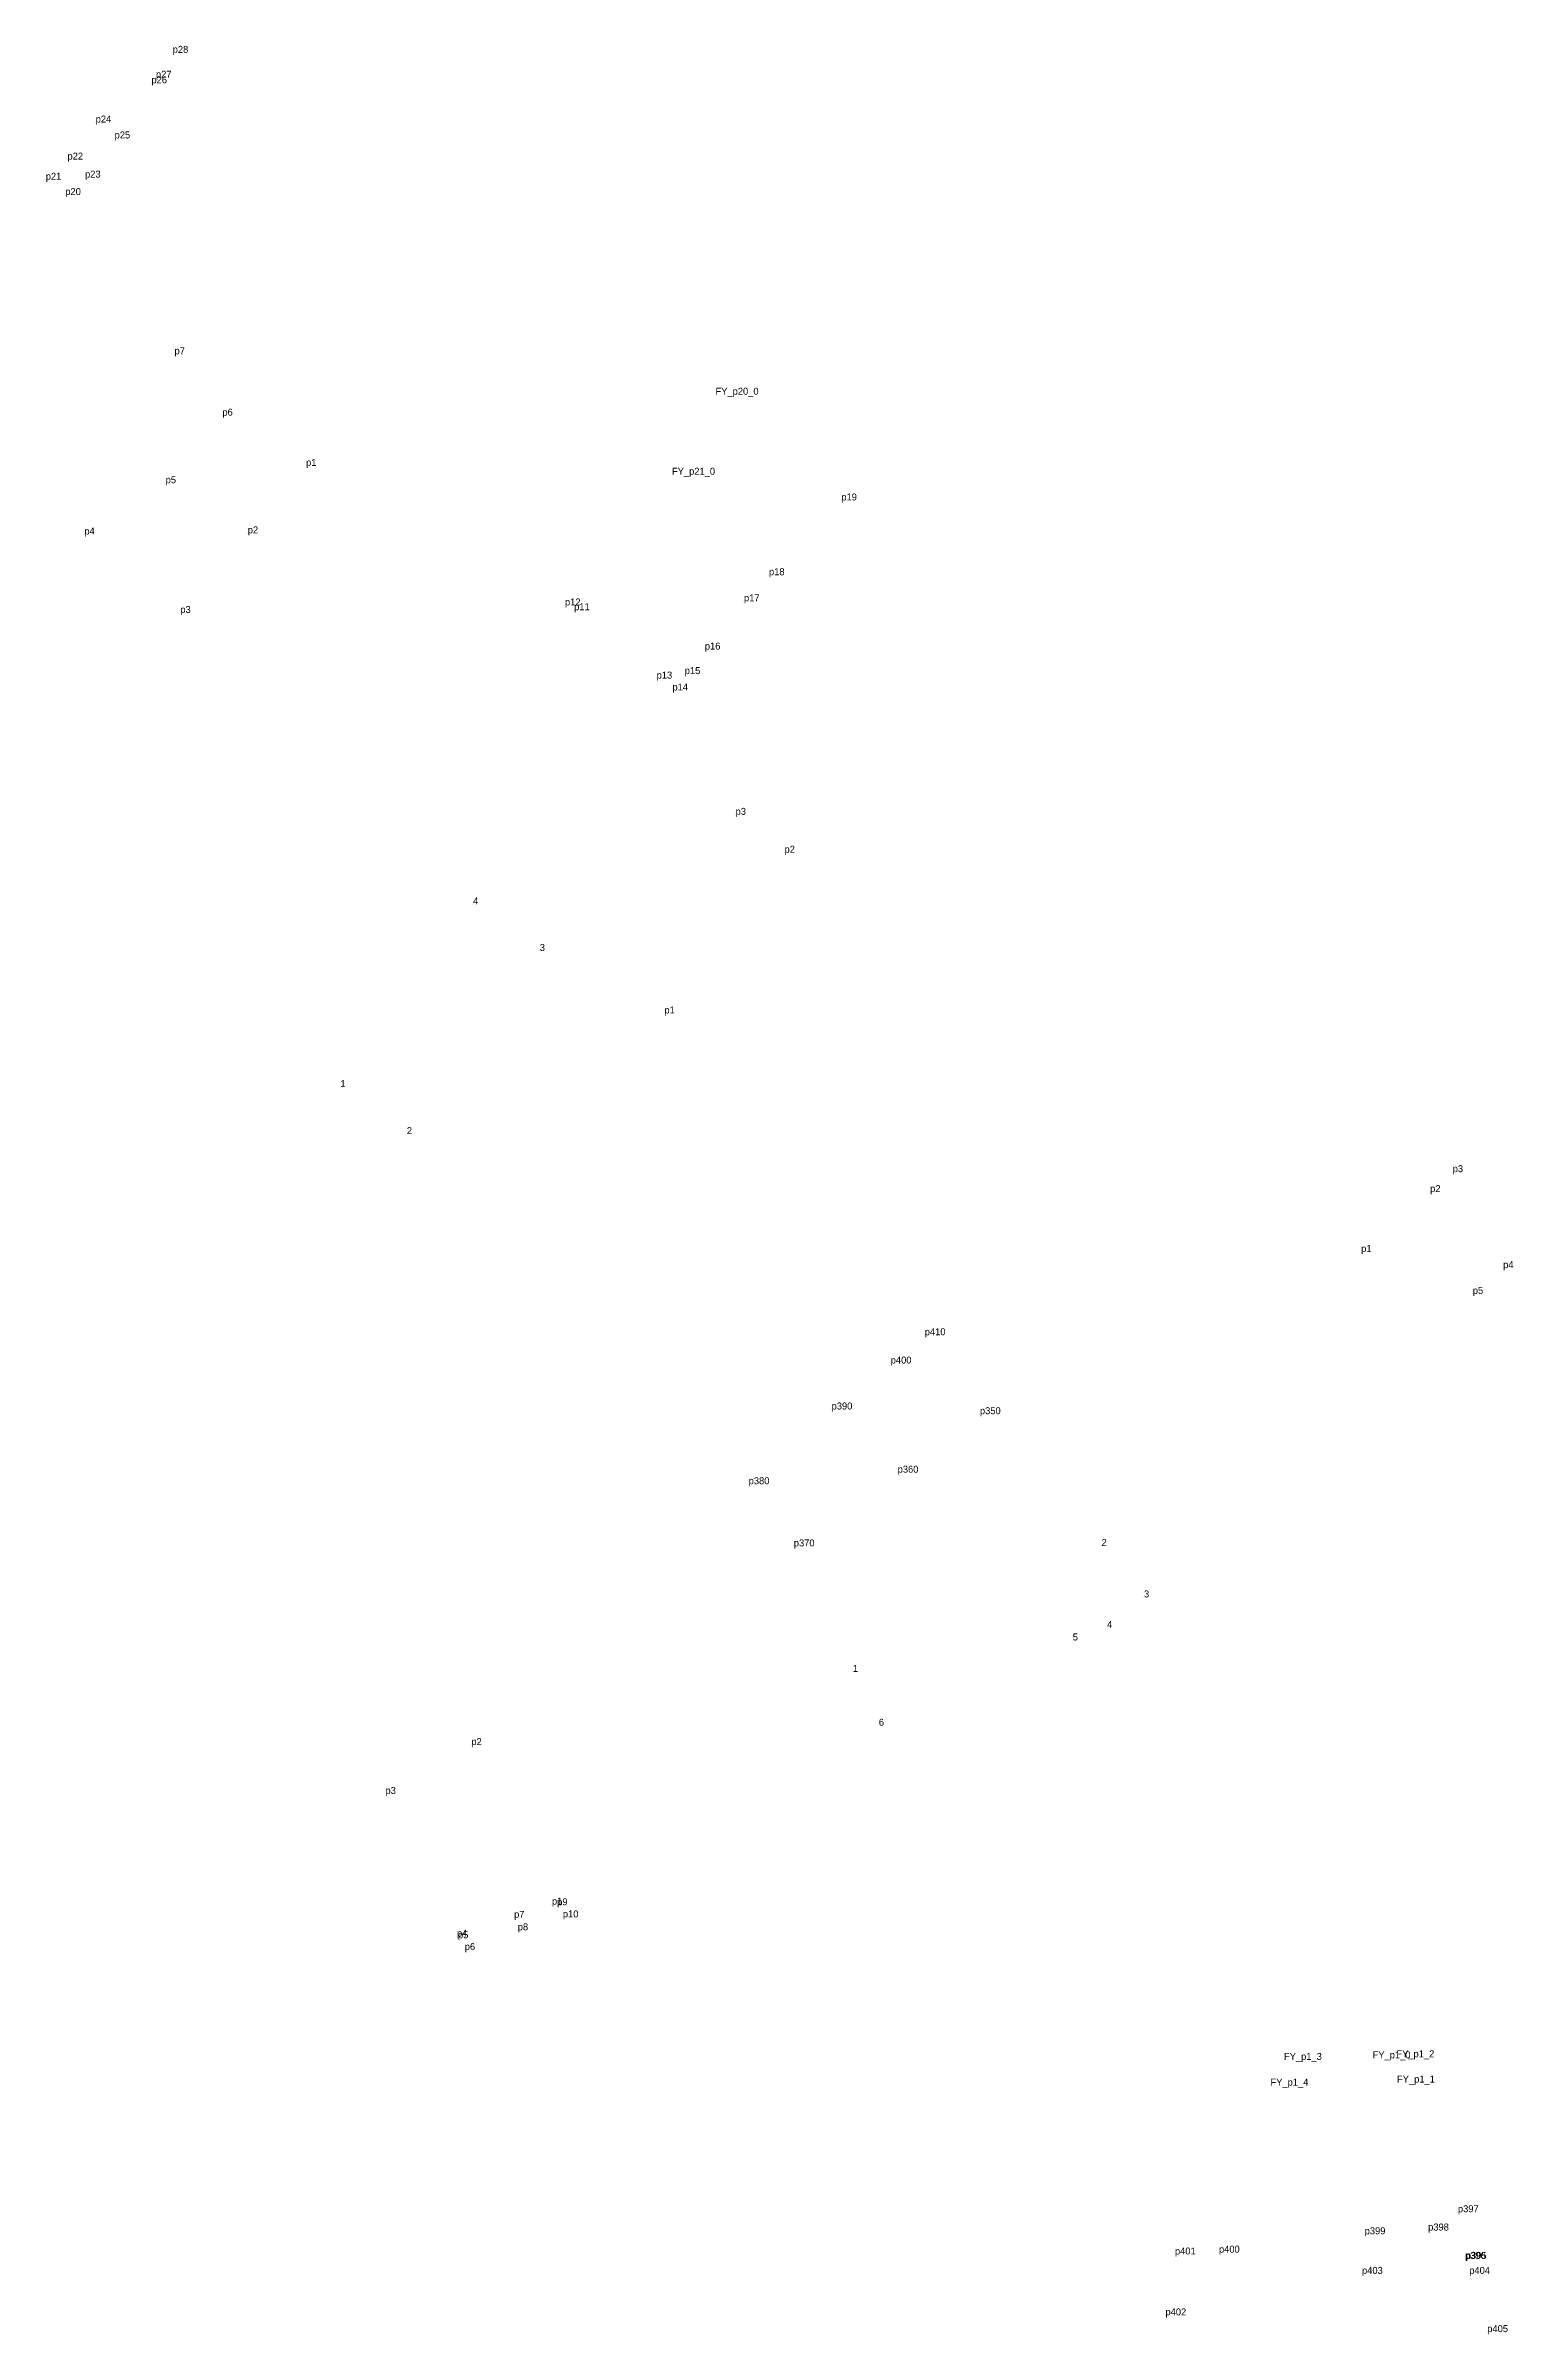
# Model space of a CAD drawing. Extents: x -2 to 54773767, y -1 to 183694297.
# Drawn here: x 540404 to 540782, y 1835778 to 1836368 of the extents above; entities that cross this region are included whole.
import ezdxf

# ---------------------------------------------------------------- set-up
doc = ezdxf.new("R2010")
doc.units = 0
doc.layers.add('Level 12', color=7, linetype='Continuous')
doc.layers.add('Level 7', color=7, linetype='Continuous')

msp = doc.modelspace()

# ---------------------------------------------------------------- texts
at = {"layer": 'Level 12'}
for s, p in [('p28', (540436.544, 1836366.012)), ('p26', (540431.053, 1836358.157)), ('p27', (540432.21, 1836359.584)), ('p24', (540416.658, 1836348.04)), ('p22', (540409.4, 1836338.488)), ('p25', (540421.55, 1836343.933)), ('p21', (540403.781, 1836333.276)), ('p23', (540413.924, 1836333.84)), ('p20', (540408.829, 1836329.339)), ('p7', (540437.008, 1836288.285)), ('FY_p20_0', (540576.608, 1836277.841)), ('p6', (540449.364, 1836272.443)), ('p1', (540470.951, 1836259.498)), ('FY_p21_0', (540565.38, 1836257.212)), ('p5', (540434.722, 1836255.017)), ('p19', (540609.08, 1836250.574)), ('p4', (540413.746, 1836241.801)), ('p2', (540455.91, 1836242.088)), ('p18', (540590.409, 1836231.295)), ('p3', (540438.507, 1836221.56)), ('p12', (540537.758, 1836223.499)), ('p11', (540540.128, 1836222.266)), ('p17', (540583.95, 1836224.569)), ('p16', (540573.854, 1836212.118)), ('p13', (540561.413, 1836204.642)), ('p15', (540568.661, 1836205.794)), ('p14', (540565.501, 1836201.565)), ('p3', (540581.789, 1836169.494)), ('p2', (540594.421, 1836159.715)), ('4', (540514.02, 1836146.38)), ('3', (540531.26, 1836134.39)), ('p1', (540563.413, 1836118.275)), ('1', (540479.81, 1836099.28)), ('2', (540496.95, 1836087.15)), ('p3', (540766.834, 1836077.342)), ('p2', (540761.003, 1836072.194)), ('p1', (540743.214, 1836056.75)), ('p4', (540779.849, 1836052.594)), ('p5', (540772.012, 1836045.941)), ('p410', (540630.598, 1836035.289)), ('p400', (540621.816, 1836027.99)), ('p390', (540606.56, 1836016.135)), ('p350', (540644.839, 1836014.916)), ('p380', (540585.166, 1835996.856)), ('p360', (540623.607, 1835999.835)), ('p370', (540596.806, 1835980.826)), ('2', (540676.22, 1835980.94)), ('3', (540687.17, 1835967.67)), ('5', (540668.79, 1835956.57)), ('4', (540677.64, 1835959.79)), ('1', (540612.05, 1835948.47)), ('6', (540618.75, 1835934.58)), ('p2', (540513.611, 1835929.583)), ('p3', (540491.462, 1835916.99)), ('p7', (540524.638, 1835885.04)), ('p1', (540534.4, 1835888.452)), ('p9', (540535.756, 1835888.26)), ('p10', (540537.223, 1835885.154)), ('p4', (540509.88, 1835880.204)), ('p5', (540510.155, 1835879.772)), ('p8', (540525.574, 1835881.818)), ('p6', (540511.898, 1835876.718)), ('FY_p1_3', (540723.301, 1835848.402)), ('FY_p1_0', (540746.159, 1835848.805)), ('FY_p1_2', (540752.308, 1835849.077)), ('FY_p1_1', (540752.472, 1835842.558)), ('FY_p1_4', (540719.812, 1835841.749)), ('p397', (540768.178, 1835809.106)), ('p399', (540744.113, 1835803.413)), ('p398', (540760.492, 1835804.396)), ('p401', (540695.162, 1835798.212)), ('p400', (540706.517, 1835798.691)), ('p396', (540770, 1835797.039)), ('p395', (540770.219, 1835797.092)), ('p403', (540743.437, 1835793.217)), ('p404', (540771.102, 1835793.212)), ('p402', (540692.717, 1835782.506)), ('p405', (540775.745, 1835778.192))]:
    msp.add_text(s, height=1.8, dxfattribs=at).set_placement(p)

# ---------------------------------------------------------------- linework, layer by layer
at = {"layer": 'Level 7'}
for p, q in [((540436.544, 1836366.012), (540436.544, 1836366.012)), ((540431.053, 1836358.157), (540431.053, 1836358.157)), ((540432.21, 1836359.584), (540432.21, 1836359.584)), ((540416.658, 1836348.04), (540416.658, 1836348.04)), ((540421.55, 1836343.933), (540421.55, 1836343.933)), ((540409.4, 1836338.488), (540409.4, 1836338.488)), ((540403.781, 1836333.276), (540403.781, 1836333.276)), ((540408.829, 1836329.339), (540408.829, 1836329.339)), ((540413.924, 1836333.84), (540413.924, 1836333.84)), ((540437.008, 1836288.285), (540437.008, 1836288.285)), ((540576.608, 1836277.841), (540576.608, 1836277.841)), ((540449.364, 1836272.443), (540449.364, 1836272.443)), ((540470.951, 1836259.498), (540470.951, 1836259.498)), ((540434.722, 1836255.017), (540434.722, 1836255.017)), ((540565.38, 1836257.212), (540565.38, 1836257.212)), ((540609.08, 1836250.574), (540609.08, 1836250.574)), ((540413.746, 1836241.801), (540413.746, 1836241.801)), ((540455.91, 1836242.088), (540455.91, 1836242.088)), ((540590.409, 1836231.295), (540590.409, 1836231.295)), ((540537.758, 1836223.499), (540537.758, 1836223.499)), ((540540.128, 1836222.266), (540540.128, 1836222.266)), ((540583.95, 1836224.569), (540583.95, 1836224.569)), ((540438.507, 1836221.56), (540438.507, 1836221.56)), ((540573.854, 1836212.118), (540573.854, 1836212.118)), ((540561.413, 1836204.642), (540561.413, 1836204.642)), ((540568.661, 1836205.794), (540568.661, 1836205.794)), ((540565.501, 1836201.565), (540565.501, 1836201.565)), ((540581.789, 1836169.494), (540581.789, 1836169.494)), ((540594.421, 1836159.715), (540594.421, 1836159.715)), ((540514.02, 1836146.38), (540514.02, 1836146.38)), ((540531.26, 1836134.39), (540531.26, 1836134.39)), ((540563.413, 1836118.275), (540563.413, 1836118.275)), ((540479.81, 1836099.28), (540479.81, 1836099.28)), ((540496.95, 1836087.15), (540496.95, 1836087.15)), ((540766.834, 1836077.342), (540766.834, 1836077.342)), ((540761.003, 1836072.194), (540761.003, 1836072.194)), ((540743.214, 1836056.75), (540743.214, 1836056.75)), ((540779.849, 1836052.594), (540779.849, 1836052.594)), ((540772.012, 1836045.941), (540772.012, 1836045.941)), ((540630.598, 1836035.289), (540630.598, 1836035.289)), ((540621.816, 1836027.99), (540621.816, 1836027.99)), ((540606.56, 1836016.135), (540606.56, 1836016.135)), ((540644.839, 1836014.916), (540644.839, 1836014.916)), ((540623.607, 1835999.835), (540623.607, 1835999.835)), ((540585.166, 1835996.856), (540585.166, 1835996.856)), ((540596.806, 1835980.826), (540596.806, 1835980.826)), ((540676.22, 1835980.94), (540676.22, 1835980.94)), ((540687.17, 1835967.67), (540687.17, 1835967.67)), ((540668.79, 1835956.57), (540668.79, 1835956.57)), ((540677.64, 1835959.79), (540677.64, 1835959.79)), ((540612.05, 1835948.47), (540612.05, 1835948.47)), ((540618.75, 1835934.58), (540618.75, 1835934.58)), ((540513.611, 1835929.583), (540513.611, 1835929.583)), ((540491.462, 1835916.99), (540491.462, 1835916.99)), ((540534.4, 1835888.452), (540534.4, 1835888.452)), ((540535.756, 1835888.26), (540535.756, 1835888.26)), ((540509.88, 1835880.204), (540509.88, 1835880.204)), ((540510.155, 1835879.772), (540510.155, 1835879.772)), ((540524.638, 1835885.04), (540524.638, 1835885.04)), ((540525.574, 1835881.818), (540525.574, 1835881.818)), ((540537.223, 1835885.154), (540537.223, 1835885.154)), ((540511.898, 1835876.718), (540511.898, 1835876.718)), ((540723.301, 1835848.402), (540723.301, 1835848.402)), ((540746.159, 1835848.805), (540746.159, 1835848.805)), ((540752.308, 1835849.077), (540752.308, 1835849.077)), ((540719.812, 1835841.749), (540719.812, 1835841.749)), ((540752.472, 1835842.558), (540752.472, 1835842.558)), ((540768.178, 1835809.106), (540768.178, 1835809.106)), ((540744.113, 1835803.413), (540744.113, 1835803.413)), ((540760.492, 1835804.396), (540760.492, 1835804.396)), ((540695.162, 1835798.212), (540695.162, 1835798.212)), ((540706.517, 1835798.691), (540706.517, 1835798.691)), ((540770.219, 1835797.092), (540770.219, 1835797.092)), ((540743.437, 1835793.217), (540743.437, 1835793.217)), ((540770, 1835797.039), (540770, 1835797.039)), ((540771.102, 1835793.212), (540771.102, 1835793.212)), ((540692.717, 1835782.506), (540692.717, 1835782.506)), ((540775.745, 1835778.192), (540775.745, 1835778.192))]:
    msp.add_line(p, q, dxfattribs=at)

msp.set_redraw_order([(e.dxf.handle, doc.entitydb.next_handle()) for e in msp.query("TEXT MTEXT ATTDEF DIMENSION ARC_DIMENSION")])  # texts and dimensions are drawn at this point

doc.saveas('drawing.dxf')
